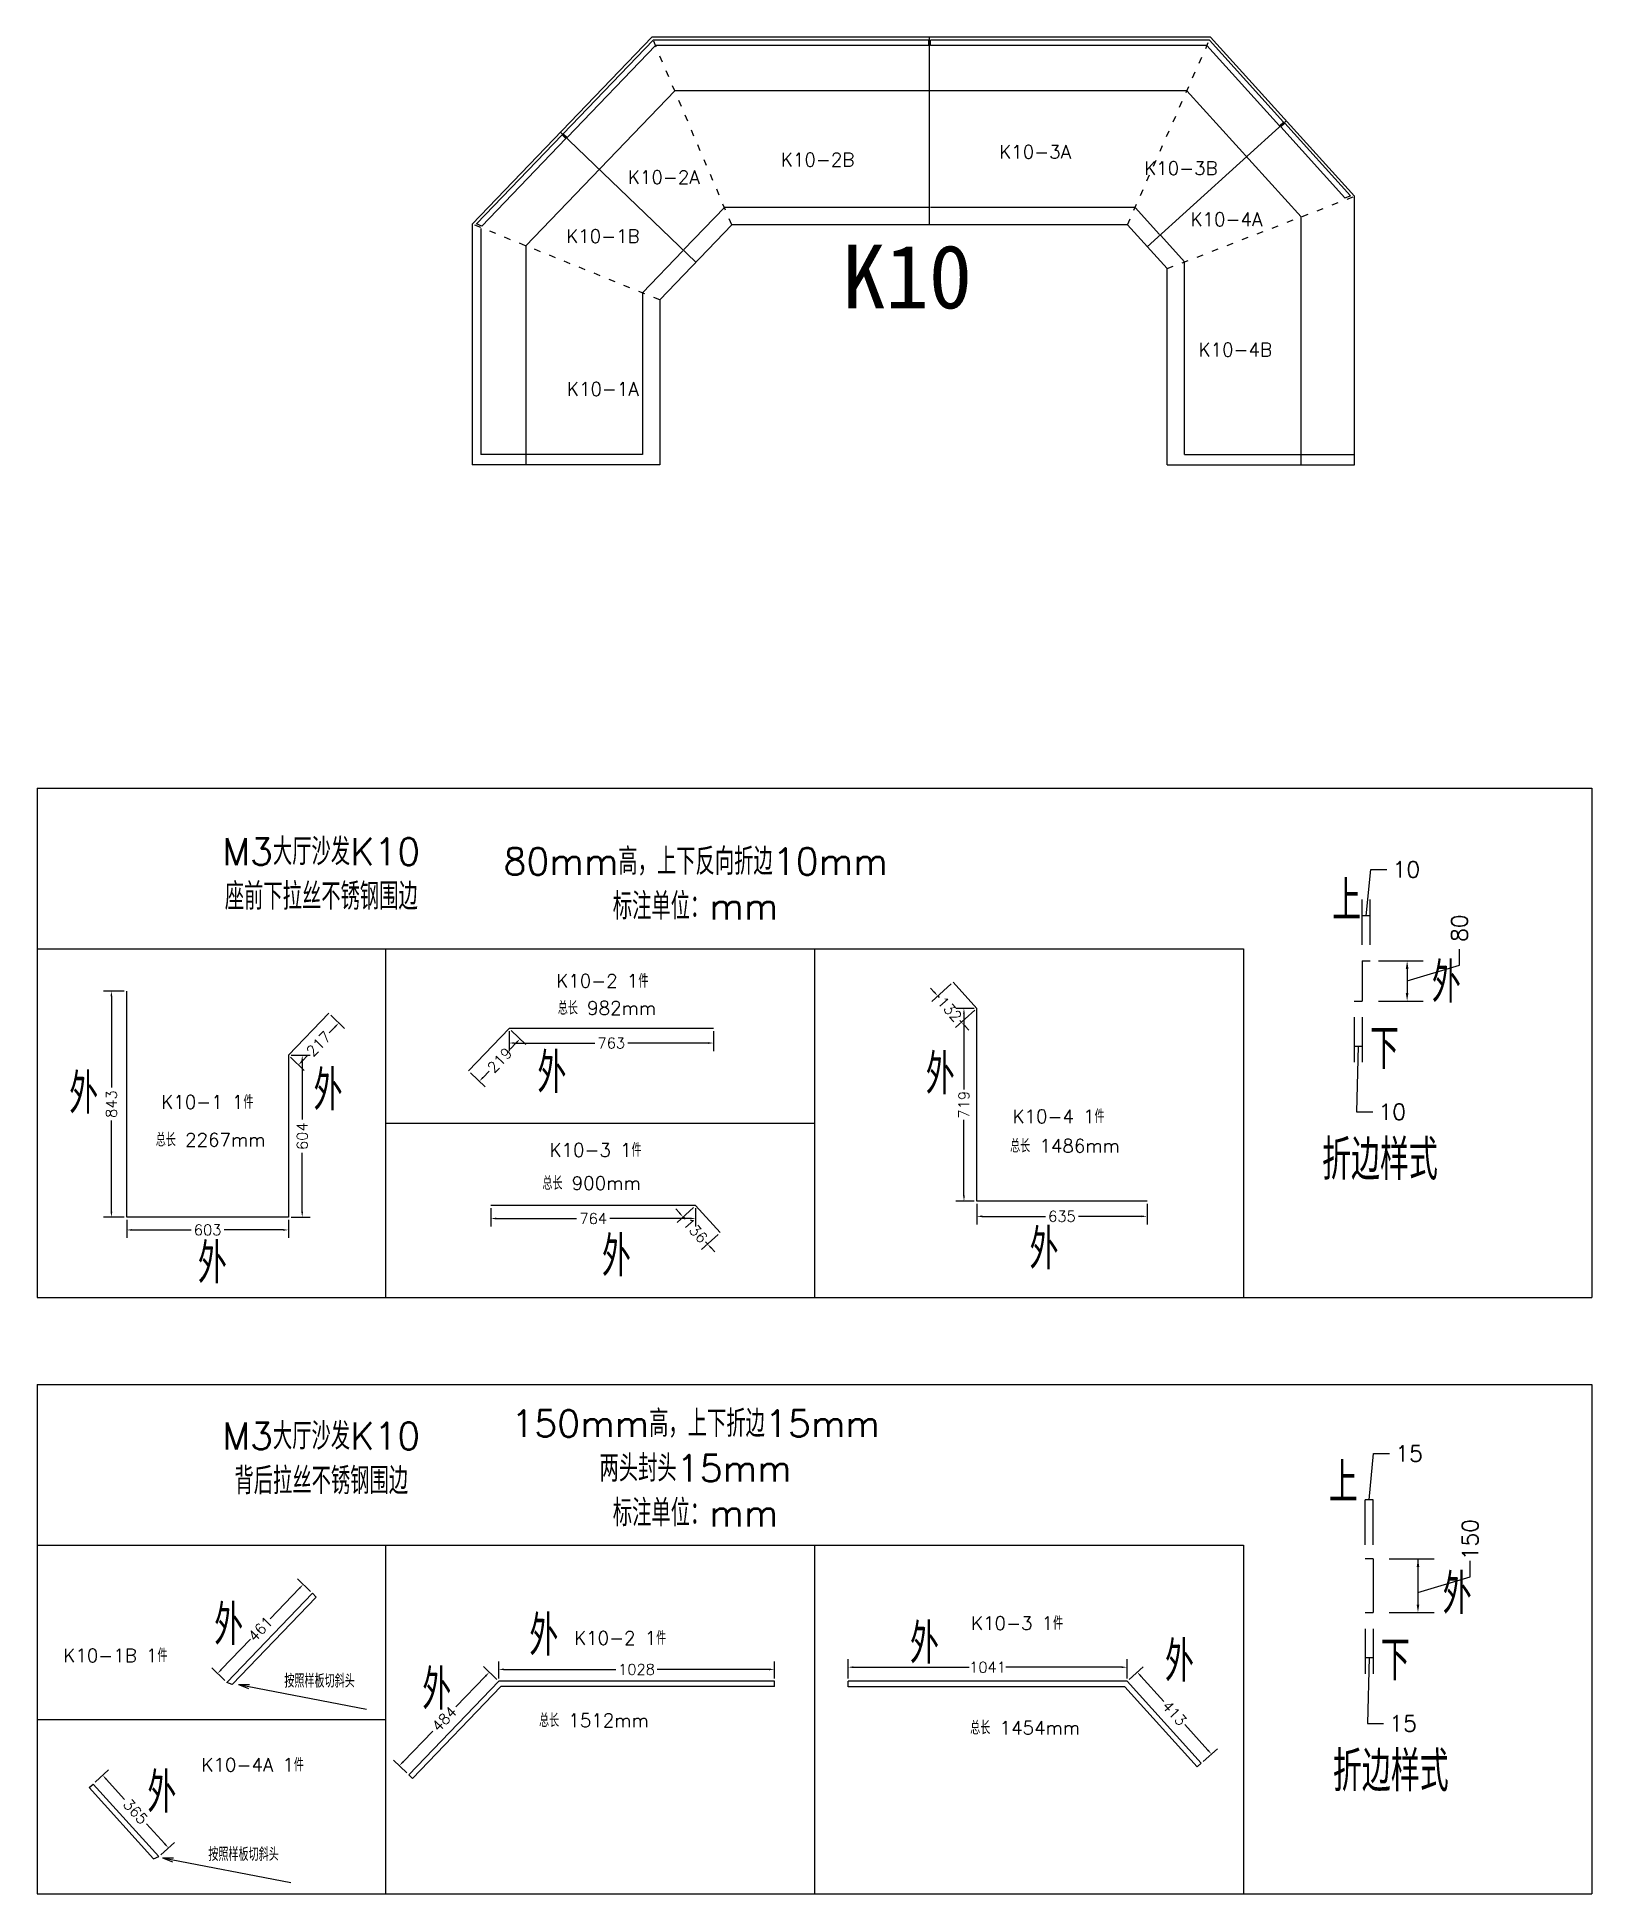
# Model space of a CAD drawing. Header units: millimetres. Extents: x 1725838 to 1745173, y -304752 to -289676.
# Drawn here: x 1738795 to 1744595, y -304752 to -297828 of the extents above; entities that cross this region are included whole.
import ezdxf

# ---------------------------------------------------------------- set-up
doc = ezdxf.new("R2010")
doc.units = ezdxf.units.MM
doc.header["$PDMODE"] = 35
doc.header["$PDSIZE"] = 3
doc.linetypes.add('ACAD_ISO03W100', pattern=[30, 12, -18])
doc.styles.add('SIMPLEX', font='simplex.shx', dxfattribs={"bigfont": 'gbcbig.shx'})
doc.styles.get("Standard").update_dxf_attribs({"font": 'simplex.shx', "bigfont": 'gbcbig.shx'})
doc.dimstyles.new('整数40', dxfattribs={"dimtxt": 40, "dimasz": 20, "dimexe": 30, "dimexo": 10, "dimgap": 10, "dimtad": 0, "dimdec": 0, "dimzin": 12, "dimdsep": 46, "dimtxsty": 'SIMPLEX', "dimcen": 50, "dimclrd": 256, "dimclre": 256, "dimclrt": 3, "dimazin": 3, "dimtfac": 1, "dimtdec": 0, "dimtmove": 1, "dimatfit": 3, "dimfxl": 0, "dimlwd": -1, "dimlwe": -1, "dimarcsym": 0})

msp = doc.modelspace()

# ---------------------------------------------------------------- texts
at = {"color": 3, "char_height": 50, "attachment_point": 5}
for s, insert in [('\\A1;K10-2B', (1741706.8, -298284.6)), ('\\A1;K10-3A', (1742517.9, -298255.5)), ('\\A1;K10-2A', (1741133, -298349.9)), ('\\A1;K10-3B', (1743062, -298316.3)), ('\\A1;K10-4A', (1743231.5, -298506.9)), ('\\A1;K10-1B', (1740905.6, -298569.6)), ('\\A1;K10-4B', (1743264.8, -298993)), ('\\A1;K10-1A', (1740905.6, -299139.6)), ('\\A1;K10-2 {\\A0;\\C1;1件}', (1740903.6, -301346.8)), ('\\A1;^I总长 982mm', (1740903.6, -301448.1)), ('\\A1;K10-1 {\\A0;\\C1;1件}', (1739430.2, -301798.7)), ('\\A1;K10-4 {\\A0;\\C1;1件}', (1742605.4, -301852.2)), ('\\A1;^I总长 2267mm', (1739425.3, -301939.5)), ('\\A1;K10-3 {\\A0;\\C1;1件}', (1740878.3, -301977.6)), ('\\A1;^I总长 1486mm', (1742612.3, -301962.2)), ('\\A1;^I总长 900mm', (1740846.2, -302101.3)), ('\\A1;K10-3 {\\A0;\\C1;1件}', (1742450.9, -303741.9)), ('\\A1;K10-2 {\\A0;\\C1;1件}', (1740970.1, -303797.3)), ('\\A1;K10-1B {\\A0;\\C1;1件}', (1739087.2, -303862.4)), ('\\A1;按照样板切斜头', (1739848.7, -303957.5)), ('\\A1;^I总长 1512mm', (1740855, -304104.5)), ('\\A1;^I总长 1454mm', (1742463.6, -304132.3)), ('\\A1;K10-4A {\\A0;\\C1;1件}', (1739599.1, -304270.1)), ('\\A1;按照样板切斜头', (1739565.3, -304603.9))]:
    msp.add_mtext(s, dxfattribs=dict(at, insert=insert))
at = {"insert": (1742282.9, -298843.1), "char_height": 237.329, "width": 621.512, "attachment_point": 9}
msp.add_mtext('{\\fNSimSun|b0|i0|c134|p49;\\C1;K10}', dxfattribs=at)
at = {"color": 1, "attachment_point": 5, "style": 'SIMPLEX'}
for s, insert, char_height in [('\\A1;M3大厅沙发{\\A0;K10^J座前下拉丝不锈钢}围边', (1739855.2, -300948.5), 100), ('80mm高，上下反向折边10mm\\P标注单位：mm', (1741251.3, -300984.9), 100), ('上', (1743680.8, -301047.4), 150), ('外', (1744052.2, -301352.9), 150), ('下', (1743821.4, -301600.2), 150), ('外', (1740715.5, -301690.2), 150), ('外', (1742164.3, -301694.7), 150), ('外', (1739880.5, -301755.4), 150), ('外', (1738968.8, -301767.5), 150), ('折边样式', (1743804.5, -302014.2), 150), ('外', (1740956.1, -302374.3), 150), ('外', (1742551.4, -302347.2), 150), ('外', (1739448.9, -302399.9), 150), ('\\A1;M3大厅沙发{\\A0;K10^J背后拉丝不锈钢}围边', (1739855.2, -303127.9), 100), ('150mm高，上下折边15mm\\P两头封头15mm\\P标注单位：mm', (1741251.3, -303164.3), 100), ('上', (1743667.4, -303218.1), 150), ('外', (1744092.7, -303633.3), 150), ('外', (1739509.8, -303748.8), 150), ('外', (1740685.4, -303788.7), 150), ('外', (1742105.3, -303818.7), 150), ('外', (1743056.6, -303884.8), 150), ('下', (1743861.9, -303880.6), 150), ('外', (1740286, -303989.3), 150), ('折边样式', (1743845, -304294.6), 150), ('外', (1739260.4, -304373.6), 150)]:
    msp.add_mtext(s, dxfattribs=dict(at, insert=insert, char_height=char_height))
at = {"color": 3, "char_height": 60, "attachment_point": 5, "style": 'SIMPLEX'}
for s, insert in [('10', (1743902.8, -300931.5)), ('10', (1743850.4, -301835.5)), ('15', (1743913.3, -303109.6)), ('15', (1743890.9, -304115.9))]:
    msp.add_mtext(s, dxfattribs=dict(at, insert=insert))
at = {"color": 3, "char_height": 60, "attachment_point": 5, "rotation": 90, "style": 'SIMPLEX'}
for s, insert in [('80', (1744100.9, -301150.2)), ('150', (1744141.4, -303430.6))]:
    msp.add_mtext(s, dxfattribs=dict(at, insert=insert))

# ---------------------------------------------------------------- blocks, each defined once
blk = doc.blocks.new('*D236')
for p, q in [((1739119.6, -301384.7), (1739042.3, -301384.7)), ((1739072.3, -301404.7), (1739072.3, -301745)), ((1739072.3, -302208.1), (1739072.3, -301867.8)), ((1739119.6, -302228.1), (1739042.3, -302228.1))]:
    blk.add_line(p, q)
for points in [[(1739068.9, -301404.7), (1739075.6, -301404.7), (1739072.3, -301384.7)], [(1739068.9, -302208.1), (1739075.6, -302208.1), (1739072.3, -302228.1)]]:
    blk.add_solid(points)
at = {"layer": 'Defpoints', "color": 0}
for p in [(1739129.6, -301384.7), (1739072.3, -302228.1), (1739129.6, -302228.1)]:
    blk.add_point(p, dxfattribs=at)
at = {"color": 3, "insert": (1739072.3, -301806.4), "char_height": 40, "attachment_point": 5, "rotation": 90, "style": 'SIMPLEX'}
blk.add_mtext('843', dxfattribs=at)
blk = doc.blocks.new('*D237')
for p, q in [((1739129.6, -302238.1), (1739129.6, -302305.7)), ((1739149.6, -302275.7), (1739369.7, -302275.7)), ((1739712.6, -302275.7), (1739492.5, -302275.7)), ((1739732.6, -302238.1), (1739732.6, -302305.7))]:
    blk.add_line(p, q)
for points in [[(1739149.6, -302272.4), (1739149.6, -302279), (1739129.6, -302275.7)], [(1739712.6, -302272.4), (1739712.6, -302279), (1739732.6, -302275.7)]]:
    blk.add_solid(points)
at = {"layer": 'Defpoints', "color": 0}
for p in [(1739129.6, -302228.1), (1739732.6, -302228.1), (1739732.6, -302275.7)]:
    blk.add_point(p, dxfattribs=at)
at = {"color": 3, "insert": (1739431.1, -302275.7), "char_height": 40, "attachment_point": 5, "style": 'SIMPLEX'}
blk.add_mtext('603', dxfattribs=at)
blk = doc.blocks.new('*D251')
for p, q in [((1739742.6, -301624.4), (1739814, -301624.4)), ((1739784, -301644.4), (1739784, -301863.8)), ((1739784, -302208.1), (1739784, -301988.6)), ((1739742.6, -302228.1), (1739814, -302228.1))]:
    blk.add_line(p, q)
for points in [[(1739780.7, -301644.4), (1739787.4, -301644.4), (1739784, -301624.4)], [(1739780.7, -302208.1), (1739787.4, -302208.1), (1739784, -302228.1)]]:
    blk.add_solid(points)
at = {"layer": 'Defpoints', "color": 0}
for p in [(1739732.6, -301624.4), (1739732.6, -302228.1), (1739784, -302228.1)]:
    blk.add_point(p, dxfattribs=at)
at = {"color": 3, "insert": (1739784, -301926.2), "char_height": 40, "attachment_point": 5, "rotation": 90, "style": 'SIMPLEX'}
blk.add_mtext('604', dxfattribs=at)
blk = doc.blocks.new('*D252')
for p, q in [((1739906.6, -301518.4), (1739885.2, -301540.6)), ((1739890.2, -301474.9), (1739942.1, -301524.7)), ((1739739.8, -301631.3), (1739791.7, -301681.2)), ((1739783.9, -301646), (1739805.3, -301623.7))]:
    blk.add_line(p, q)
for points in [[(1739904.2, -301516), (1739909, -301520.7), (1739920.5, -301503.9)], [(1739781.5, -301643.6), (1739786.3, -301648.3), (1739770.1, -301660.4)]]:
    blk.add_solid(points)
at = {"layer": 'Defpoints', "color": 0}
for p in [(1739883, -301467.9), (1739920.5, -301503.9), (1739732.6, -301624.4)]:
    blk.add_point(p, dxfattribs=at)
at = {"color": 3, "insert": (1739845.3, -301582.2), "char_height": 40, "attachment_point": 5, "rotation": 46.12857, "style": 'SIMPLEX'}
blk.add_mtext('217', dxfattribs=at)
blk = doc.blocks.new('*D253')
for p, q in [((1740563, -301531.7), (1740617.9, -301584.5)), ((1740582.4, -301578.1), (1740559.9, -301601.6)), ((1740411.6, -301689.2), (1740466.5, -301742)), ((1740458.7, -301706.8), (1740481.3, -301683.3))]:
    blk.add_line(p, q)
for points in [[(1740580, -301575.8), (1740584.8, -301580.4), (1740596.3, -301563.7)], [(1740456.3, -301704.5), (1740461.1, -301709.1), (1740444.9, -301721.2)]]:
    blk.add_solid(points)
at = {"layer": 'Defpoints', "color": 0}
for p in [(1740555.8, -301524.7), (1740404.4, -301682.3), (1740444.9, -301721.2)]:
    blk.add_point(p, dxfattribs=at)
at = {"color": 3, "insert": (1740520.6, -301642.4), "char_height": 40, "attachment_point": 5, "rotation": 46.12857, "style": 'SIMPLEX'}
blk.add_mtext('219', dxfattribs=at)
blk = doc.blocks.new('*D254')
for p, q in [((1740555.8, -301534.7), (1740555.8, -301608.7)), ((1741318.4, -301534.7), (1741318.4, -301608.7)), ((1740575.8, -301578.7), (1740875.7, -301578.7)), ((1741298.4, -301578.7), (1740998.5, -301578.7))]:
    blk.add_line(p, q)
for points in [[(1740575.8, -301575.3), (1740575.8, -301582), (1740555.8, -301578.7)], [(1741298.4, -301575.3), (1741298.4, -301582), (1741318.4, -301578.7)]]:
    blk.add_solid(points)
at = {"layer": 'Defpoints', "color": 0}
for p in [(1740555.8, -301524.7), (1741318.4, -301524.7), (1740555.8, -301578.7)]:
    blk.add_point(p, dxfattribs=at)
at = {"color": 3, "insert": (1740937.1, -301578.7), "char_height": 40, "attachment_point": 5, "style": 'SIMPLEX'}
blk.add_mtext('763', dxfattribs=at)
blk = doc.blocks.new('*D255')
for p, q in [((1740487.9, -302194.7), (1740487.9, -302263.1)), ((1741251.7, -302194.7), (1741251.7, -302263.1)), ((1740507.9, -302233.1), (1740807.4, -302233.1)), ((1741231.7, -302233.1), (1740932.2, -302233.1))]:
    blk.add_line(p, q)
for points in [[(1740507.9, -302229.7), (1740507.9, -302236.4), (1740487.9, -302233.1)], [(1741231.7, -302229.7), (1741231.7, -302236.4), (1741251.7, -302233.1)]]:
    blk.add_solid(points)
at = {"layer": 'Defpoints', "color": 0}
for p in [(1740487.9, -302184.7), (1741251.7, -302184.7), (1741251.7, -302233.1)]:
    blk.add_point(p, dxfattribs=at)
at = {"color": 3, "insert": (1740869.8, -302233.1), "char_height": 40, "attachment_point": 5, "style": 'SIMPLEX'}
blk.add_mtext('764', dxfattribs=at)
blk = doc.blocks.new('*D256')
for p, q in [((1741191.3, -302212.4), (1741177.8, -302197.6)), ((1741244.3, -302191.4), (1741182.4, -302247.4)), ((1741204.7, -302227.2), (1741212.2, -302235.6)), ((1741335.4, -302292.1), (1741273.6, -302348.1)), ((1741295.8, -302327.9), (1741288.3, -302319.6)), ((1741309.3, -302342.7), (1741322.7, -302357.6))]:
    blk.add_line(p, q)
for points in [[(1741193.7, -302210.2), (1741188.8, -302214.6), (1741204.7, -302227.2)], [(1741311.7, -302340.5), (1741306.8, -302345), (1741295.8, -302327.9)]]:
    blk.add_solid(points)
at = {"layer": 'Defpoints', "color": 0}
for p in [(1741204.7, -302227.2), (1741251.7, -302184.7), (1741342.8, -302285.4)]:
    blk.add_point(p, dxfattribs=at)
at = {"color": 3, "insert": (1741250.3, -302277.6), "char_height": 40, "attachment_point": 5, "rotation": 312.161, "style": 'SIMPLEX'}
blk.add_mtext('136', dxfattribs=at)
blk = doc.blocks.new('*D257')
for p, q in [((1742141.5, -301388.4), (1742128.1, -301373.6)), ((1742204.7, -301358.2), (1742132.7, -301423.4)), ((1742154.9, -301403.2), (1742160.6, -301409.5)), ((1742293.3, -301456.1), (1742221.3, -301521.3)), ((1742243.5, -301501.1), (1742237.9, -301494.9)), ((1742257, -301516), (1742270.4, -301530.8))]:
    blk.add_line(p, q)
for points in [[(1742144, -301386.2), (1742139, -301390.7), (1742154.9, -301403.2)], [(1742259.4, -301513.7), (1742254.5, -301518.2), (1742243.5, -301501.1)]]:
    blk.add_solid(points)
at = {"layer": 'Defpoints', "color": 0}
for p in [(1742212.1, -301351.5), (1742154.9, -301403.2), (1742300.7, -301449.4)]:
    blk.add_point(p, dxfattribs=at)
at = {"color": 3, "insert": (1742199.2, -301452.2), "char_height": 40, "attachment_point": 5, "rotation": 312.161, "style": 'SIMPLEX'}
blk.add_mtext('132', dxfattribs=at)
blk = doc.blocks.new('*D258')
for p, q in [((1742290.7, -301449.4), (1742222.7, -301449.4)), ((1742252.7, -301469.4), (1742252.7, -301752.2)), ((1742252.7, -302148.3), (1742252.7, -301865.5)), ((1742290.7, -302168.3), (1742222.7, -302168.3))]:
    blk.add_line(p, q)
for points in [[(1742249.3, -301469.4), (1742256, -301469.4), (1742252.7, -301449.4)], [(1742249.3, -302148.3), (1742256, -302148.3), (1742252.7, -302168.3)]]:
    blk.add_solid(points)
at = {"layer": 'Defpoints', "color": 0}
for p in [(1742300.7, -301449.4), (1742252.7, -302168.3), (1742300.7, -302168.3)]:
    blk.add_point(p, dxfattribs=at)
at = {"color": 3, "insert": (1742252.7, -301808.9), "char_height": 40, "attachment_point": 5, "rotation": 90, "style": 'SIMPLEX'}
blk.add_mtext('719', dxfattribs=at)
blk = doc.blocks.new('*D259')
for p, q in [((1742300.7, -302178.3), (1742300.7, -302255)), ((1742320.7, -302225), (1742556.8, -302225)), ((1742915.7, -302225), (1742679.6, -302225)), ((1742935.7, -302178.3), (1742935.7, -302255))]:
    blk.add_line(p, q)
for points in [[(1742320.7, -302221.6), (1742320.7, -302228.3), (1742300.7, -302225)], [(1742915.7, -302221.6), (1742915.7, -302228.3), (1742935.7, -302225)]]:
    blk.add_solid(points)
at = {"layer": 'Defpoints', "color": 0}
for p in [(1742300.7, -302168.3), (1742935.7, -302168.3), (1742935.7, -302225)]:
    blk.add_point(p, dxfattribs=at)
at = {"color": 3, "insert": (1742618.2, -302225), "char_height": 40, "attachment_point": 5, "style": 'SIMPLEX'}
blk.add_mtext('635', dxfattribs=at)
blk = doc.blocks.new('*D260')
for p, q in [((1740468, -303939.3), (1740357.3, -304054.4)), ((1740509.8, -303951.7), (1740460.2, -303904.1)), ((1740160.1, -304259.5), (1740270.8, -304144.4)), ((1740174.2, -304300.8), (1740124.6, -304253.1))]:
    blk.add_line(p, q)
for points in [[(1740465.6, -303937), (1740470.4, -303941.6), (1740481.8, -303924.9)], [(1740157.7, -304257.2), (1740162.5, -304261.8), (1740146.2, -304273.9)]]:
    blk.add_solid(points)
at = {"layer": 'Defpoints', "color": 0}
for p in [(1740517, -303958.7), (1740146.2, -304273.9), (1740181.4, -304307.7)]:
    blk.add_point(p, dxfattribs=at)
at = {"color": 3, "insert": (1740314, -304099.4), "char_height": 40, "attachment_point": 5, "rotation": 46.12857, "style": 'SIMPLEX'}
blk.add_mtext('484', dxfattribs=at)
blk = doc.blocks.new('*D261')
for p, q in [((1740517, -303948.7), (1740517, -303884.5)), ((1741545.3, -303948.7), (1741545.3, -303884.5)), ((1740537, -303914.5), (1740954.5, -303914.5)), ((1741525.3, -303914.5), (1741107.8, -303914.5))]:
    blk.add_line(p, q)
for points in [[(1740537, -303911.2), (1740537, -303917.9), (1740517, -303914.5)], [(1741525.3, -303911.2), (1741525.3, -303917.9), (1741545.3, -303914.5)]]:
    blk.add_solid(points)
at = {"layer": 'Defpoints', "color": 0}
for p in [(1740517, -303958.7), (1741545.3, -303914.5), (1741545.3, -303958.7)]:
    blk.add_point(p, dxfattribs=at)
at = {"color": 3, "insert": (1741031.1, -303914.5), "char_height": 40, "attachment_point": 5, "style": 'SIMPLEX'}
blk.add_mtext('1028', dxfattribs=at)
blk = doc.blocks.new('*D262')
for p, q in [((1741820.6, -303948.9), (1741820.6, -303876.3)), ((1742861.1, -303948.9), (1742861.1, -303876.3)), ((1741840.6, -303906.3), (1742272.7, -303906.3)), ((1742841.1, -303906.3), (1742408.9, -303906.3))]:
    blk.add_line(p, q)
for points in [[(1741840.6, -303903), (1741840.6, -303909.7), (1741820.6, -303906.3)], [(1742841.1, -303903), (1742841.1, -303909.7), (1742861.1, -303906.3)]]:
    blk.add_solid(points)
at = {"layer": 'Defpoints', "color": 0}
for p in [(1741820.6, -303906.3), (1741820.6, -303958.9), (1742861.1, -303958.9)]:
    blk.add_point(p, dxfattribs=at)
at = {"color": 3, "insert": (1742340.8, -303906.3), "char_height": 40, "attachment_point": 5, "style": 'SIMPLEX'}
blk.add_mtext('1041', dxfattribs=at)
blk = doc.blocks.new('*D263')
for p, q in [((1742868.5, -303952.2), (1742921.4, -303904.3)), ((1742912.5, -303939.3), (1742998.9, -304034.7)), ((1743162.6, -304215.5), (1743076.3, -304120.1)), ((1743145.5, -304258), (1743198.3, -304210.2))]:
    blk.add_line(p, q)
for points in [[(1742915, -303937), (1742910.1, -303941.5), (1742899.1, -303924.5)], [(1743165.1, -304213.2), (1743160.2, -304217.7), (1743176.1, -304230.3)]]:
    blk.add_solid(points)
at = {"layer": 'Defpoints', "color": 0}
for p in [(1742861.1, -303958.9), (1743176.1, -304230.3), (1743138, -304264.7)]:
    blk.add_point(p, dxfattribs=at)
at = {"color": 3, "insert": (1743037.6, -304077.4), "char_height": 40, "attachment_point": 5, "rotation": 312.161, "style": 'SIMPLEX'}
blk.add_mtext('413', dxfattribs=at)
blk = doc.blocks.new('*D264')
for p, q in [((1739011.3, -304335.2), (1739062, -304289.3)), ((1739053.2, -304324.3), (1739121.1, -304399.2)), ((1739271.4, -304565.3), (1739203.5, -304490.3)), ((1739256.4, -304605.8), (1739307.1, -304560))]:
    blk.add_line(p, q)
for points in [[(1739055.7, -304322), (1739050.7, -304326.5), (1739039.8, -304309.5)], [(1739273.9, -304563), (1739268.9, -304567.5), (1739284.8, -304580.1)]]:
    blk.add_solid(points)
at = {"layer": 'Defpoints', "color": 0}
for p in [(1739003.9, -304341.9), (1739039.8, -304309.5), (1739249, -304612.5)]:
    blk.add_point(p, dxfattribs=at)
at = {"color": 3, "insert": (1739162.3, -304444.8), "char_height": 40, "attachment_point": 5, "rotation": 312.161, "style": 'SIMPLEX'}
blk.add_mtext('365', dxfattribs=at)
blk = doc.blocks.new('*D265')
for p, q in [((1739773.7, -303612.1), (1739664.5, -303725.7)), ((1739814.7, -303623.8), (1739765.9, -303576.9)), ((1739482.1, -303915.4), (1739591.2, -303801.9)), ((1739495.4, -303956), (1739446.6, -303909.1))]:
    blk.add_line(p, q)
for points in [[(1739771.3, -303609.8), (1739776.1, -303614.4), (1739787.5, -303597.7)], [(1739479.7, -303913.1), (1739484.5, -303917.7), (1739468.2, -303929.9)]]:
    blk.add_solid(points)
at = {"layer": 'Defpoints', "color": 0}
for p in [(1739821.9, -303630.8), (1739468.2, -303929.9), (1739502.6, -303962.9)]:
    blk.add_point(p, dxfattribs=at)
at = {"color": 3, "insert": (1739627.9, -303763.8), "char_height": 40, "attachment_point": 5, "rotation": 46.12857, "style": 'SIMPLEX'}
blk.add_mtext('461', dxfattribs=at)

# ---------------------------------------------------------------- dimensions: what is measured, and where the dimension line sits
for p1, p2, distance, picture, middle in [((1739129.6, -301384.7), (1739129.6, -302228.1), -57.3, '*D236', (1739072.3, -301806.4)), ((1742300.7, -301449.4), (1742212.1, -301351.5), 77.1, '*D257', (1742199.2, -301452.2)), ((1739732.6, -301624.4), (1739883, -301467.9), -52, '*D252', (1739845.3, -301582.2)), ((1742300.7, -301449.4), (1742300.7, -302168.3), -48, '*D258', (1742252.7, -301808.9)), ((1740555.8, -301524.7), (1740404.4, -301682.3), 56.2, '*D253', (1740520.6, -301642.4)), ((1741318.4, -301524.7), (1740555.8, -301524.7), 53.9, '*D254', (1740937.1, -301578.7)), ((1739732.6, -301624.4), (1739732.6, -302228.1), 51.4, '*D251', (1739784, -301926.2)), ((1739129.6, -302228.1), (1739732.6, -302228.1), -47.6, '*D237', (1739431.1, -302275.7)), ((1740487.9, -302184.7), (1741251.7, -302184.7), -48.4, '*D255', (1740869.8, -302233.1)), ((1741342.8, -302285.4), (1741251.7, -302184.7), 63.4, '*D256', (1741250.3, -302277.6)), ((1742300.7, -302168.3), (1742935.7, -302168.3), -56.6, '*D259', (1742618.2, -302225)), ((1739821.9, -303630.8), (1739502.6, -303962.9), -47.7, '*D265', (1739627.9, -303763.8)), ((1740517, -303958.7), (1741545.3, -303958.7), 44.1, '*D261', (1741031.1, -303914.5)), ((1742861.0949, -303958.8936), (1741820.5602, -303958.8936), -52.57, '*D262', (1742340.8275, -303906.3237)), ((1740517, -303958.7), (1740181.4, -304307.7), -48.8, '*D260', (1740314, -304099.4)), ((1742861.1, -303958.9), (1743138, -304264.7), 51.3, '*D263', (1743037.6, -304077.4)), ((1739249, -304612.5), (1739003.9, -304341.9), -48.4, '*D264', (1739162.3, -304444.8))]:
    dim = msp.add_aligned_dim(p1=p1, p2=p2, distance=distance, dimstyle='整数40')
    dim.commit()
    dim.dimension.update_dxf_attribs({"geometry": picture, "text_midpoint": middle})

# ---------------------------------------------------------------- linework, layer by layer
at = {"color": 6}
for p, q in [((1741088.6, -297827.6), (1740418, -298525.1)), ((1741093.3, -297838.6), (1740757.7, -298187.6)), ((1741101.8, -297858.6), (1740772.1, -298201.5)), ((1743173, -297827.6), (1741088.6, -297827.6)), ((1742121.6, -297838.6), (1741093.3, -297838.6)), ((1742121.6, -297858.6), (1741101.8, -297858.6)), ((1743168.1, -297838.6), (1742127.6, -297838.6)), ((1743159.2, -297858.6), (1742127.6, -297858.6)), ((1743430.2, -298157.9), (1743159.2, -297858.6)), ((1743445, -298144.4), (1743168.1, -297838.6)), ((1743710.2, -298420.8), (1743173, -297827.6)), ((1743430.2, -298157.9), (1743445, -298144.4)), ((1740753.5, -298192), (1740434.2, -298524.1)), ((1740767.9, -298205.8), (1740454.2, -298532.2)), ((1740767.9, -298205.8), (1740753.5, -298192)), ((1740772.1, -298201.5), (1740757.7, -298187.6)), ((1743434.2, -298162.3), (1743449.1, -298148.9)), ((1743674.1, -298427.2), (1743434.2, -298162.3)), ((1743694.1, -298419.5), (1743449.1, -298148.9)), ((1743674.1, -298427.2), (1743694.1, -298419.5)), ((1740454.2, -298532.2), (1740434.2, -298524.1)), ((1740450, -298541.3), (1740450, -299384.6)), ((1741053, -299384.6), (1740450, -299384.6)), ((1743075.2, -299384.6), (1743710.2, -299384.6)), ((1743738.5, -301272.2), (1743738.5, -301422.2)), ((1743738.5, -301272.2), (1743768.5, -301272.2)), ((1743708.5, -301422.2), (1743738.5, -301422.2)), ((1743779, -303502.6), (1743749, -303502.6)), ((1743779, -303502.6), (1743779, -303702.6)), ((1739821.9, -303630.8), (1739502.6, -303962.9)), ((1739836.3, -303644.6), (1739522.6, -303971)), ((1739836.3, -303644.6), (1739821.9, -303630.8)), ((1743749, -303702.6), (1743779, -303702.6)), ((1740517, -303958.7), (1740181.4, -304307.7)), ((1741545.3, -303958.7), (1740517, -303958.7)), ((1741545.3, -303978.7), (1741545.3, -303958.7)), ((1742861.1, -303958.9), (1741820.6, -303958.9)), ((1741820.6, -303978.9), (1741820.6, -303958.9)), ((1743138, -304264.7), (1742861.1, -303958.9)), ((1739522.6, -303971), (1739502.6, -303962.9)), ((1740525.5, -303978.7), (1740195.8, -304321.6)), ((1741545.3, -303978.7), (1740525.5, -303978.7)), ((1742852.2, -303978.9), (1741820.6, -303978.9)), ((1743123.2, -304278.2), (1742852.2, -303978.9)), ((1743123.2, -304278.2), (1743138, -304264.7)), ((1738989.1, -304355.3), (1739003.9, -304341.9)), ((1739229, -304620.3), (1738989.1, -304355.3)), ((1739249, -304612.5), (1739003.9, -304341.9)), ((1740195.8, -304321.6), (1740181.4, -304307.7)), ((1739229, -304620.3), (1739249, -304612.5))]:
    msp.add_line(p, q, dxfattribs=at)
at = {"color": 1, "linetype": 'ACAD_ISO03W100', "ltscale": 2}
for p, q in [((1741386.6, -298527.6), (1741088.6, -297827.6)), ((1742862.5, -298527.6), (1743173, -297827.6)), ((1743010.2, -298690.7), (1743710.2, -298420.8)), ((1741118, -298807), (1740418, -298525.1))]:
    msp.add_line(p, q, dxfattribs=at)
at = {"color": 4}
for p, q in [((1742121.6, -297858.6), (1742121.6, -297838.6)), ((1742124.6, -298527.6), (1742124.6, -297827.6)), ((1742127.6, -297858.6), (1742127.6, -297838.6)), ((1741173.7, -298027.6), (1740618, -298605.7)), ((1742936.3, -298609.1), (1743455.2, -298139.3)), ((1741252.3, -298667.3), (1740747.7, -298182.2)), ((1743710.2, -299422.6), (1743710.2, -298420.8)), ((1740618, -298605.7), (1740618, -299422.6))]:
    msp.add_line(p, q, dxfattribs=at)
at = {"color": 1}
for p, q in [((1740418, -298525.1), (1740418, -299422.6)), ((1741118, -299422.6), (1740418, -299422.6)), ((1743010.2, -299422.6), (1743710.2, -299422.6))]:
    msp.add_line(p, q, dxfattribs=at)
for p, q in [((1738795.1, -300627.9), (1738795.1, -302527.9)), ((1738795.1, -300627.9), (1744595.1, -300627.9)), ((1744595.1, -300627.9), (1744595.1, -302527.9)), ((1743753.5, -301103.9), (1743769.9, -300931.5)), ((1743769.9, -300931.5), (1743829.9, -300931.5)), ((1743738.5, -301212.2), (1743738.5, -301043.9)), ((1743768.5, -301212.2), (1743768.5, -301043.9)), ((1743768.5, -301103.9), (1743738.5, -301103.9)), ((1743768.5, -301103.9), (1743738.5, -301103.9)), ((1738795.1, -301227.9), (1743295.1, -301227.9)), ((1740095.1, -301227.9), (1740095.1, -302527.9)), ((1741695.1, -301227.9), (1741695.1, -302527.9)), ((1743295.1, -301227.9), (1743295.1, -302527.9)), ((1744100.9, -301288.7), (1744100.9, -301228.7)), ((1743798.5, -301272.2), (1743965.9, -301272.2)), ((1743905.9, -301347.2), (1744100.9, -301288.7)), ((1743905.9, -301302.2), (1743905.9, -301392.2)), ((1743798.5, -301422.2), (1743965.9, -301422.2)), ((1743708.5, -301482.2), (1743708.5, -301650.2)), ((1743738.5, -301482.2), (1743738.5, -301650.2)), ((1743708.5, -301590.2), (1743738.5, -301590.2)), ((1743708.5, -301590.2), (1743738.5, -301590.2)), ((1743723.5, -301590.2), (1743717.5, -301835.5)), ((1740095.1, -301877.9), (1741695.1, -301877.9)), ((1743717.5, -301835.5), (1743777.5, -301835.5)), ((1738795.1, -302527.9), (1744595.1, -302527.9)), ((1738795.1, -302851.5), (1738795.1, -304751.5)), ((1738795.1, -302851.5), (1744595.1, -302851.5)), ((1744595.1, -302851.5), (1744595.1, -304751.5)), ((1743764, -303282), (1743780.4, -303109.6)), ((1743780.4, -303109.6), (1743840.4, -303109.6)), ((1743749, -303450.3), (1743749, -303282)), ((1743779, -303282), (1743749, -303282)), ((1743779, -303282), (1743749, -303282)), ((1743779, -303450.3), (1743779, -303282)), ((1738795.1, -303451.5), (1743295.1, -303451.5)), ((1740095.1, -303451.5), (1740095.1, -304751.5)), ((1741695.1, -303451.5), (1741695.1, -304751.5)), ((1743295.1, -303451.5), (1743295.1, -304751.5)), ((1743839, -303502.6), (1744006.4, -303502.6)), ((1743946.4, -303502.6), (1743946.4, -303672.6)), ((1744141.4, -303569.1), (1744141.4, -303509.1)), ((1743946.4, -303627.6), (1744141.4, -303569.1)), ((1743839, -303702.6), (1744006.4, -303702.6)), ((1743749, -303762.6), (1743749, -303930.6)), ((1743779, -303762.6), (1743779, -303930.6)), ((1743749, -303870.6), (1743779, -303870.6)), ((1743749, -303870.6), (1743779, -303870.6)), ((1743764, -303870.6), (1743758, -304115.9)), ((1739546, -303971), (1740024.4, -304062.5)), ((1739546, -303971), (1739587.1, -303971)), ((1739546, -303971), (1739584.2, -303986.2)), ((1738795.1, -304101.5), (1740095.1, -304101.5)), ((1743758, -304115.9), (1743818, -304115.9)), ((1739262.5, -304617.4), (1739741, -304708.9)), ((1739262.5, -304617.4), (1739303.6, -304617.4)), ((1739262.5, -304617.4), (1739300.7, -304632.6)), ((1738795.1, -304751.5), (1744595.1, -304751.5))]:
    msp.add_line(p, q)
at = {"color": 4}
msp.add_lwpolyline([(1743510.2, -299422.6), (1743510.2, -298497.9), (1743084.3, -298027.6), (1741173.7, -298027.6)], dxfattribs=at)
at = {"color": 6}
for points in [[(1742121.6, -298462.6), (1741358.9, -298462.6), (1741207.5, -298620.1)], [(1742982.5, -298563.3), (1742891.3, -298462.6), (1742127.6, -298462.6)], [(1741203.4, -298624.4), (1741053, -298780.9), (1741053, -299384.6)], [(1743075.2, -299384.6), (1743075.2, -298665.6), (1742986.5, -298567.7)], [(1739883, -301467.9), (1739732.6, -301624.4), (1739732.6, -302228.1), (1739129.6, -302228.1), (1739129.6, -301384.7)], [(1742935.7, -302168.3), (1742300.7, -302168.3), (1742300.7, -301449.4), (1742212.1, -301351.5)], [(1741318.4, -301524.7), (1740555.8, -301524.7), (1740404.4, -301682.3)], [(1741342.8, -302285.4), (1741251.7, -302184.7), (1740487.9, -302184.7)]]:
    msp.add_lwpolyline(points, dxfattribs=at)
at = {"color": 1}
msp.add_lwpolyline([(1743010.2, -299422.6), (1743010.2, -298690.7), (1742862.5, -298527.6), (1741386.6, -298527.6), (1741118, -298807), (1741118, -299422.6)], dxfattribs=at)
for points in [[(1743900.9, -301302.2), (1743910.9, -301302.2), (1743905.9, -301272.2)], [(1743900.9, -301392.2), (1743910.9, -301392.2), (1743905.9, -301422.2)], [(1743941.4, -303532.6), (1743951.4, -303532.6), (1743946.4, -303502.6)], [(1743941.4, -303672.6), (1743951.4, -303672.6), (1743946.4, -303702.6)]]:
    msp.add_solid(points)

msp.set_redraw_order([(e.dxf.handle, doc.entitydb.next_handle()) for e in msp.query("TEXT MTEXT ATTDEF DIMENSION ARC_DIMENSION")])  # texts and dimensions are drawn at this point

doc.saveas('drawing.dxf')
